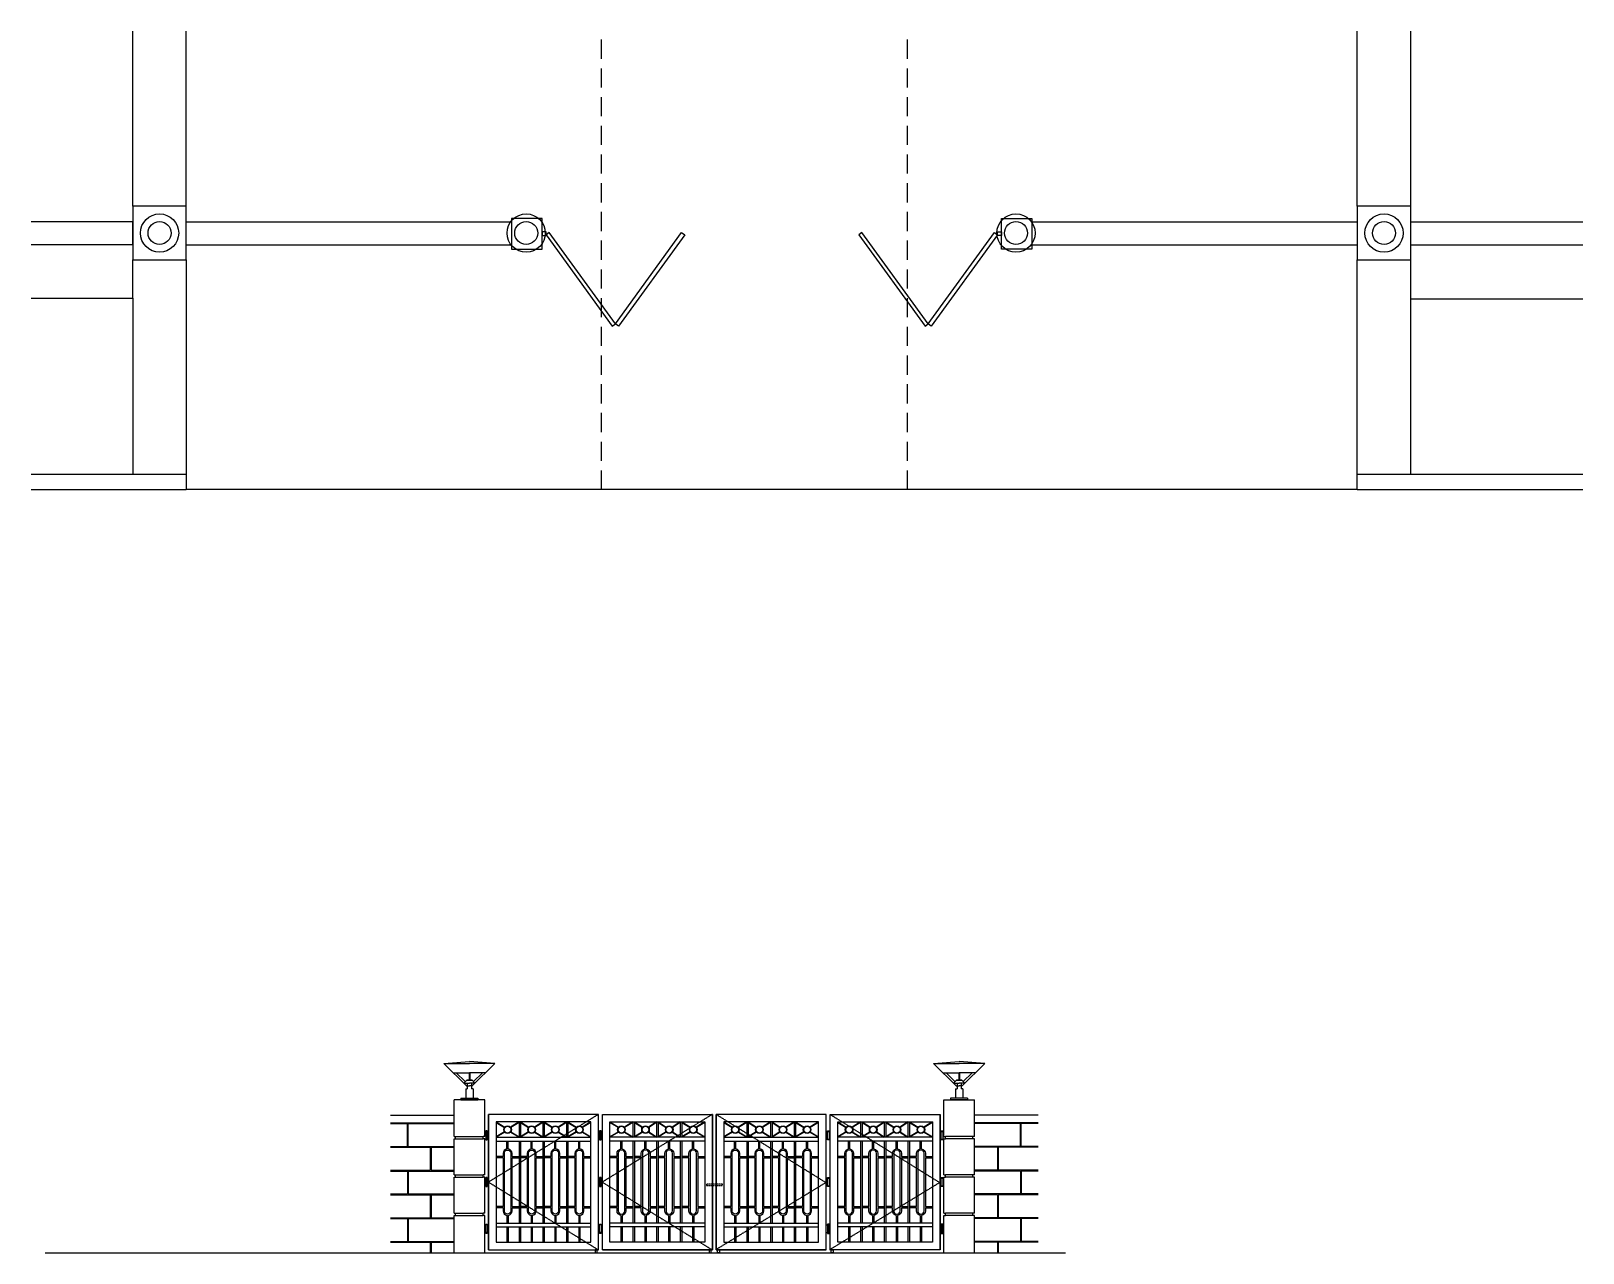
# Model space of a CAD drawing. Extents: x 25135 to 45413, y 7531 to 23487.
import ezdxf

# ---------------------------------------------------------------- set-up
doc = ezdxf.new("R2010")
doc.units = 0
doc.header["$LTSCALE"] = 10
doc.header["$MEASUREMENT"] = 0
doc.linetypes.add('HIDDEN', pattern=[0.375, 0.25, -0.125])
for name, color, linetype in [('0-2', 2, 'CONTINUOUS'), ('0-3', 3, 'CONTINUOUS'), ('0-BCA', 33, 'CONTINUOUS'), ('0-DIM', 8, 'CONTINUOUS'), ('0-HATCH', 1, 'CONTINUOUS'), ('0-PAVE', 8, 'CONTINUOUS'), ('1', 1, 'CONTINUOUS')]:
    doc.layers.add(name, color=color, linetype=linetype)

# ---------------------------------------------------------------- blocks, each defined once
blk = doc.blocks.new('A$C34417B17')
at = {"layer": '0-HATCH', "color": 3}
for p, q in [((0, 476), (335, 476)), ((669, 476), (335, 476)), ((125, 353), (335, 353)), ((163, 353), (281, 237)), ((262, 218), (335, 218)), ((331, 353), (331, 256)), ((545, 353), (335, 353)), ((407, 218), (335, 218)), ((339, 353), (339, 256)), ((506, 353), (389, 237)), ((224, 20), (446, 20)), ((224, 20), (224, 0)), ((287, 143), (307, 143)), ((287, 143), (287, 20)), ((307, 183), (335, 183)), ((362, 183), (335, 183)), ((383, 143), (362, 143)), ((383, 143), (383, 20)), ((446, 20), (446, 0))]:
    blk.add_line(p, q, dxfattribs=at)
at = {"layer": '0-HATCH', "color": 11}
blk.add_line((224, 0), (446, 0), dxfattribs=at)
at = {"layer": '0-HATCH', "color": 3}
for points in [[(0, 476), (335, 500)], [(0, 476), (297, 183), (307, 183)], [(669, 476), (335, 500)], [(669, 476), (372, 183), (362, 183)], [(262, 218), (300, 256), (335, 256)], [(335, 256), (300, 256)], [(307, 218), (307, 143)], [(335, 256), (370, 256)], [(407, 218), (370, 256), (335, 256)], [(362, 218), (362, 143)]]:
    blk.add_lwpolyline(points, dxfattribs=at)
blk = doc.blocks.new('A$C06D93D4F')
at = {"layer": '0-HATCH'}
blk.add_blockref('A$C34417B17', (0, 0), dxfattribs=at)
blk = doc.blocks.new('A$C2FC62A98')
at = {"layer": '0-BCA'}
blk.add_line((6400, 350), (6400, 50), dxfattribs=at)
at = {"layer": '0-BCA', "color": 3}
for points in [[(450, 215), (1316, 1409), (1356, 1379), (490, 185)], [(2263, 215), (1397, 1409), (1356, 1379), (2222, 185)], [(4537, 215), (5403, 1409), (5444, 1379), (4578, 185)], [(6350, 215), (5484, 1409), (5444, 1379), (6310, 185)], [(400, 225), (450, 225), (450, 175), (400, 175)], [(6400, 225), (6350, 225), (6350, 175), (6400, 175)]]:
    blk.add_lwpolyline(points, close=True, dxfattribs=at)
at = {"layer": '0-BCA'}
for points in [[(0, 0), (0, 400), (400, 400), (400, 0)], [(6800, 0), (6800, 400), (6400, 400), (6400, 0)]]:
    blk.add_lwpolyline(points, close=True, dxfattribs=at)

msp = doc.modelspace()

# ---------------------------------------------------------------- linework, layer by layer
at = {"layer": '0-2'}
for p, q in [((31213, 9041), (32450, 9041)), ((31213, 9041), (32450, 9041)), ((31213, 8991), (32450, 8991)), ((31213, 8991), (32450, 8991)), ((33938, 9041), (32700, 9041)), ((33938, 9041), (32700, 9041)), ((33938, 8991), (32700, 8991)), ((33938, 8991), (32700, 8991)), ((34188, 9041), (35425, 9041)), ((34188, 9041), (35425, 9041)), ((34188, 8991), (35425, 8991)), ((34188, 8991), (35425, 8991)), ((36913, 9041), (35675, 9041)), ((36913, 9041), (35675, 9041)), ((36913, 8991), (35675, 8991)), ((36913, 8991), (35675, 8991)), ((31213, 7921), (32450, 7921)), ((31213, 7921), (32450, 7921)), ((33938, 7921), (32700, 7921)), ((33938, 7921), (32700, 7921)), ((34188, 7921), (35425, 7921)), ((34188, 7921), (35425, 7921)), ((36913, 7921), (35675, 7921)), ((36913, 7921), (35675, 7921)), ((31213, 7871), (32450, 7871)), ((31213, 7871), (32450, 7871)), ((33938, 7871), (32700, 7871)), ((33938, 7871), (32700, 7871)), ((34188, 7871), (35425, 7871)), ((34188, 7871), (35425, 7871)), ((36913, 7871), (35675, 7871)), ((36913, 7871), (35675, 7871))]:
    msp.add_line(p, q, dxfattribs=at)
at = {"layer": '0-3'}
for p, q in [((31063, 9531), (30663, 9531)), ((30663, 9051), (30663, 9531)), ((31063, 9051), (31063, 9531)), ((37063, 9531), (37463, 9531)), ((37063, 9051), (37063, 9531)), ((37463, 9051), (37463, 9531)), ((29832, 9331), (30663, 9331)), ((31113, 7571), (31113, 9341)), ((31113, 9341), (31113, 7571)), ((32550, 9341), (31113, 9341)), ((32600, 9341), (34038, 9341)), ((34038, 9341), (34038, 7571)), ((34038, 7571), (34038, 9341)), ((34088, 7571), (34088, 9341)), ((34088, 9341), (34088, 7571)), ((35525, 9341), (34088, 9341)), ((35575, 9341), (37013, 9341)), ((37013, 9341), (37013, 7571)), ((37013, 7571), (37013, 9341)), ((38293, 9331), (37463, 9331)), ((29832, 9231), (30663, 9231)), ((38293, 9231), (37463, 9231)), ((30663, 9051), (30683, 9051)), ((30663, 8551), (30663, 9021)), ((30663, 9021), (30683, 9021)), ((30683, 9051), (31043, 9051)), ((30683, 9021), (30683, 9051)), ((30683, 9021), (31043, 9021)), ((31043, 9021), (31043, 9051)), ((31063, 9051), (31043, 9051)), ((31063, 9021), (31043, 9021)), ((31063, 8551), (31063, 9021)), ((31063, 8551), (31063, 9021)), ((37063, 9051), (37083, 9051)), ((37063, 8551), (37063, 9021)), ((37063, 8551), (37063, 9021)), ((37063, 9021), (37083, 9021)), ((37443, 9051), (37083, 9051)), ((37083, 9021), (37083, 9051)), ((37443, 9021), (37083, 9021)), ((37463, 9051), (37443, 9051)), ((37443, 9021), (37443, 9051)), ((37463, 9021), (37443, 9021)), ((37463, 8551), (37463, 9021)), ((30663, 8551), (30683, 8551)), ((30663, 8051), (30663, 8521)), ((30663, 8051), (30663, 8521)), ((30663, 8521), (30683, 8521)), ((30680, 8551), (30681, 8551)), ((30683, 8551), (31043, 8551)), ((30683, 8521), (30683, 8551)), ((30683, 8521), (31043, 8521)), ((31043, 8521), (31043, 8551)), ((31063, 8551), (31043, 8551)), ((31063, 8521), (31043, 8521)), ((31063, 8051), (31063, 8521)), ((31063, 8051), (31063, 8521)), ((31063, 8051), (31063, 8521)), ((31063, 8051), (31063, 8521)), ((37063, 8551), (37083, 8551)), ((37063, 8051), (37063, 8521)), ((37063, 8051), (37063, 8521)), ((37063, 8051), (37063, 8521)), ((37063, 8051), (37063, 8521)), ((37063, 8521), (37083, 8521)), ((37443, 8551), (37083, 8551)), ((37083, 8521), (37083, 8551)), ((37443, 8521), (37083, 8521)), ((37463, 8551), (37443, 8551)), ((37443, 8521), (37443, 8551)), ((37463, 8521), (37443, 8521)), ((37445, 8551), (37445, 8551)), ((37463, 8051), (37463, 8521)), ((37463, 8051), (37463, 8521)), ((30663, 8051), (30683, 8051)), ((30663, 7531), (30663, 8021)), ((30663, 8021), (30683, 8021)), ((30663, 8021), (30683, 8021)), ((30663, 7772), (30663, 8021)), ((30680, 8051), (30681, 8051)), ((30683, 8051), (31043, 8051)), ((30683, 8021), (30683, 8051)), ((30683, 8021), (31043, 8021)), ((31063, 8051), (31043, 8051)), ((31043, 8021), (31043, 8051)), ((31063, 8021), (31043, 8021)), ((31063, 7531), (31063, 8021)), ((31063, 7531), (31063, 8021)), ((31063, 7772), (31063, 8021)), ((31063, 7772), (31063, 8021)), ((37063, 8051), (37083, 8051)), ((37063, 7531), (37063, 8021)), ((37063, 7531), (37063, 8021)), ((37063, 8021), (37083, 8021)), ((37063, 7772), (37063, 8021)), ((37063, 7772), (37063, 8021)), ((37443, 8051), (37083, 8051)), ((37083, 8021), (37083, 8051)), ((37443, 8021), (37083, 8021)), ((37443, 8021), (37443, 8051)), ((37463, 8051), (37443, 8051)), ((37463, 8021), (37443, 8021)), ((37463, 8021), (37443, 8021)), ((37445, 8051), (37445, 8051)), ((37463, 7531), (37463, 8021)), ((37463, 7772), (37463, 8021)), ((31113, 7571), (32550, 7571)), ((31113, 7571), (32550, 7571)), ((32600, 7571), (34038, 7571)), ((32600, 7571), (34038, 7571)), ((34038, 7571), (32600, 7571)), ((34038, 7571), (32600, 7571)), ((35525, 7571), (34088, 7571)), ((35525, 7571), (34088, 7571)), ((34088, 7571), (35525, 7571)), ((34088, 7571), (35525, 7571)), ((37013, 7571), (35575, 7571)), ((37013, 7571), (35575, 7571))]:
    msp.add_line(p, q, dxfattribs=at)
at = {"layer": '0-3', "color": 3}
for p, q in [((32550, 7571), (32550, 9341)), ((32600, 7571), (32600, 9341)), ((32600, 7571), (32600, 9341)), ((35525, 7571), (35525, 9341)), ((35525, 7571), (35525, 9341)), ((35575, 7571), (35575, 9341)), ((32450, 9241), (31213, 9241)), ((31213, 9241), (31213, 7671)), ((32450, 7671), (32450, 9241)), ((32700, 9241), (33938, 9241)), ((32700, 7671), (32700, 9241)), ((33938, 9241), (33938, 7671)), ((34188, 9241), (34188, 7671)), ((35425, 9241), (34188, 9241)), ((35425, 7671), (35425, 9241)), ((35675, 9241), (36913, 9241)), ((35675, 7671), (35675, 9241)), ((36913, 9241), (36913, 7671)), ((31213, 7671), (32450, 7671)), ((33938, 7671), (32700, 7671)), ((34188, 7671), (35425, 7671)), ((36913, 7671), (35675, 7671))]:
    msp.add_line(p, q, dxfattribs=at)
at = {"layer": '0-BCA', "color": 1, "linetype": 'HIDDEN', "ltscale": 100}
for p, q in [((32587, 17500), (32587, 23487)), ((36587, 17500), (36587, 23487))]:
    msp.add_line(p, q, dxfattribs=at)
at = {"layer": '0-BCA', "linetype": 'CONTINUOUS'}
for p, q in [((25135, 21000), (26464, 21000)), ((26464, 20700), (26464, 21000)), ((26464, 20999), (26464, 20699)), ((31414, 20991), (27164, 20991)), ((42464, 20991), (38214, 20991)), ((45413, 20991), (43164, 20991)), ((25135, 20700), (26464, 20700)), ((31414, 20691), (27164, 20691)), ((42464, 20691), (38214, 20691)), ((45413, 20691), (43164, 20691)), ((27164, 20499), (27164, 17500)), ((42464, 17500), (42464, 20499)), ((25135, 20000), (26464, 20000)), ((25135, 17500), (27164, 17500))]:
    msp.add_line(p, q, dxfattribs=at)
at = {"layer": '0-BCA'}
for p, q in [((31814, 20691), (31814, 20991)), ((26464, 20000), (26464, 20499)), ((43164, 19991), (43164, 20499))]:
    msp.add_line(p, q, dxfattribs=at)
at = {"layer": '0-BCA', "color": 8, "linetype": 'CONTINUOUS'}
msp.add_line((25135, 17700), (27164, 17700), dxfattribs=at)
at = {"layer": '0-BCA', "linetype": 'CONTINUOUS'}
for points in [[(27164, 21199), (26464, 21199), (26464, 20499), (27164, 20499)], [(43164, 21199), (42464, 21199), (42464, 20499), (43164, 20499)]]:
    msp.add_lwpolyline(points, close=True, dxfattribs=at)
at = {"layer": '0-BCA'}
for points in [[(31414, 21041), (31414, 20641), (31814, 20641), (31814, 21041)], [(38214, 21041), (38214, 20641), (37814, 20641), (37814, 21041)]]:
    msp.add_lwpolyline(points, close=True, dxfattribs=at)
at = {"layer": '0-BCA', "linetype": 'CONTINUOUS'}
for points in [[(43164, 19991), (45413, 19992)], [(42464, 17500), (45413, 17500)]]:
    msp.add_lwpolyline(points, dxfattribs=at)
at = {"layer": '0-BCA', "color": 1, "linetype": 'CONTINUOUS'}
for centre, radius in [((26814, 20849), 250), ((31605, 20849), 250), ((38005, 20849), 250), ((42814, 20849), 250), ((26814, 20849), 150), ((31605, 20849), 150), ((38005, 20849), 150), ((42814, 20849), 150)]:
    msp.add_circle(centre, radius, dxfattribs=at)
at = {"layer": '0-DIM', "color": 4}
for points in [[(32508, 7531), (32534, 7531), (32534, 7571), (32508, 7571)], [(33996, 7531), (34022, 7531), (34022, 7571), (33996, 7571)], [(34130, 7531), (34104, 7531), (34104, 7571), (34130, 7571)], [(35617, 7531), (35591, 7531), (35591, 7571), (35617, 7571)]]:
    msp.add_lwpolyline(points, close=True, dxfattribs=at)
at = {"layer": '0-HATCH'}
for p, q in [((31512, 9241), (31512, 9041)), ((31512, 9241), (31512, 9041)), ((31822, 9241), (31822, 9041)), ((31822, 9241), (31822, 9041)), ((32131, 9241), (32131, 9041)), ((32131, 9241), (32131, 9041)), ((33020, 9241), (33020, 9041)), ((33020, 9241), (33020, 9041)), ((33329, 9241), (33329, 9041)), ((33329, 9241), (33329, 9041)), ((33638, 9241), (33638, 9041)), ((33638, 9241), (33638, 9041)), ((34487, 9241), (34487, 9041)), ((34487, 9241), (34487, 9041)), ((34797, 9241), (34797, 9041)), ((34797, 9241), (34797, 9041)), ((35106, 9241), (35106, 9041)), ((35106, 9241), (35106, 9041)), ((35995, 9241), (35995, 9041)), ((35995, 9241), (35995, 9041)), ((36304, 9241), (36304, 9041)), ((36304, 9241), (36304, 9041)), ((36613, 9241), (36613, 9041)), ((36613, 9241), (36613, 9041)), ((31512, 8991), (31512, 7921)), ((31512, 8991), (31512, 7921)), ((31822, 8991), (31822, 7921)), ((31822, 8991), (31822, 7921)), ((32131, 8991), (32131, 7921)), ((32131, 8991), (32131, 7921)), ((33020, 8991), (33020, 7921)), ((33020, 8991), (33020, 7921)), ((33329, 8991), (33329, 7921)), ((33329, 8991), (33329, 7921)), ((33638, 8991), (33638, 7921)), ((33638, 8991), (33638, 7921)), ((34487, 8991), (34487, 7921)), ((34487, 8991), (34487, 7921)), ((34797, 8991), (34797, 7921)), ((34797, 8991), (34797, 7921)), ((35106, 8991), (35106, 7921)), ((35106, 8991), (35106, 7921)), ((35995, 8991), (35995, 7921)), ((35995, 8991), (35995, 7921)), ((36304, 8991), (36304, 7921)), ((36304, 8991), (36304, 7921)), ((36613, 8991), (36613, 7921)), ((36613, 8991), (36613, 7921)), ((31512, 7871), (31512, 7671)), ((31512, 7871), (31512, 7671)), ((31822, 7871), (31822, 7671)), ((31822, 7871), (31822, 7671)), ((32131, 7871), (32131, 7671)), ((32131, 7871), (32131, 7671)), ((33020, 7871), (33020, 7671)), ((33020, 7871), (33020, 7671)), ((33329, 7871), (33329, 7671)), ((33329, 7871), (33329, 7671)), ((33638, 7871), (33638, 7671)), ((33638, 7871), (33638, 7671)), ((34487, 7871), (34487, 7671)), ((34487, 7871), (34487, 7671)), ((34797, 7871), (34797, 7671)), ((34797, 7871), (34797, 7671)), ((35106, 7871), (35106, 7671)), ((35106, 7871), (35106, 7671)), ((35995, 7871), (35995, 7671)), ((35995, 7871), (35995, 7671)), ((36304, 7871), (36304, 7671)), ((36304, 7871), (36304, 7671)), ((36613, 7871), (36613, 7671)), ((36613, 7871), (36613, 7671))]:
    msp.add_line(p, q, dxfattribs=at)
at = {"layer": '0-HATCH', "color": 2}
for p, q in [((30352, 8911), (30352, 8611)), ((30362, 8911), (30362, 8611)), ((37763, 8911), (37763, 8611)), ((37773, 8911), (37773, 8611)), ((30052, 8601), (30052, 8301)), ((30062, 8601), (30062, 8301)), ((38064, 8601), (38064, 8301)), ((38074, 8601), (38074, 8301)), ((30352, 8291), (30352, 7991)), ((30362, 8291), (30362, 7991)), ((37763, 8291), (37763, 7991)), ((37773, 8291), (37773, 7991)), ((30052, 7981), (30052, 7681)), ((30062, 7981), (30062, 7681)), ((38064, 7981), (38064, 7681)), ((38074, 7981), (38074, 7681)), ((30352, 7671), (30352, 7531)), ((30362, 7671), (30362, 7531)), ((37763, 7671), (37763, 7531)), ((37773, 7671), (37773, 7531))]:
    msp.add_line(p, q, dxfattribs=at)
at = {"layer": '0-HATCH', "color": 5}
msp.add_line((25320, 7531), (38650, 7531), dxfattribs=at)
at = {"layer": '0-HATCH', "color": 11, "linetype": 'HIDDEN'}
for points in [[(32550, 9341), (31113, 8456), (32550, 7571)], [(34038, 9341), (32600, 8456), (34038, 7571)], [(34088, 9341), (35522, 8450), (34081, 7571)], [(35575, 9341), (37009, 8450), (35569, 7571)]]:
    msp.add_lwpolyline(points, dxfattribs=at)
at = {"layer": '0-HATCH', "linetype": 'HIDDEN'}
msp.add_lwpolyline([(34172, 8411), (34172, 8431), (33959, 8431), (33959, 8411), (34172, 8411)], dxfattribs=at)
at = {"layer": '0-PAVE'}
for p, q in [((26464, 21199), (26464, 23487)), ((27164, 21199), (27164, 23487)), ((42464, 21199), (42464, 23487)), ((43164, 21199), (43164, 23487)), ((26464, 20000), (26464, 17700)), ((43164, 17700), (43164, 19991)), ((42464, 17500), (27164, 17500))]:
    msp.add_line(p, q, dxfattribs=at)
msp.add_lwpolyline([(42464, 17700), (45413, 17700)], dxfattribs=at)
at = {"layer": '1', "color": 2}
for p, q in [((29832, 9221), (30052, 9221)), ((30052, 8921), (30052, 9221)), ((30062, 8921), (30062, 9221)), ((30062, 9221), (30663, 9221)), ((38064, 9221), (37463, 9221)), ((38064, 8921), (38064, 9221)), ((38074, 8921), (38074, 9221)), ((38293, 9221), (38074, 9221)), ((29832, 8921), (30052, 8921)), ((29832, 8911), (30352, 8911)), ((30062, 8921), (30663, 8921)), ((30362, 8911), (30663, 8911)), ((38064, 8921), (37463, 8921)), ((37763, 8911), (37463, 8911)), ((38293, 8911), (37773, 8911)), ((38293, 8921), (38074, 8921)), ((29832, 8611), (30352, 8611)), ((29832, 8601), (30052, 8601)), ((30062, 8601), (30663, 8601)), ((30362, 8611), (30663, 8611)), ((37763, 8611), (37463, 8611)), ((38064, 8601), (37463, 8601)), ((38293, 8611), (37773, 8611)), ((38293, 8601), (38074, 8601)), ((29832, 8301), (30052, 8301)), ((29832, 8291), (30352, 8291)), ((30062, 8301), (30663, 8301)), ((30362, 8291), (30663, 8291)), ((38064, 8301), (37463, 8301)), ((37763, 8291), (37463, 8291)), ((38293, 8291), (37773, 8291)), ((38293, 8301), (38074, 8301)), ((29832, 7991), (30352, 7991)), ((29832, 7981), (30052, 7981)), ((30062, 7981), (30663, 7981)), ((30362, 7991), (30663, 7991)), ((37763, 7991), (37463, 7991)), ((38064, 7981), (37463, 7981)), ((38293, 7991), (37773, 7991)), ((38293, 7981), (38074, 7981)), ((29832, 7681), (30052, 7681)), ((29832, 7671), (30352, 7671)), ((30062, 7681), (30663, 7681)), ((30362, 7671), (30663, 7671)), ((38064, 7681), (37463, 7681)), ((37763, 7671), (37463, 7671)), ((38293, 7671), (37773, 7671)), ((38293, 7681), (38074, 7681))]:
    msp.add_line(p, q, dxfattribs=at)
at = {"layer": '1', "color": 8}
for p, q in [((31213, 9241), (31325, 9174)), ((31213, 9241), (31325, 9174)), ((31213, 9234), (31321, 9169)), ((31213, 9234), (31321, 9169)), ((31512, 9241), (31400, 9174)), ((31512, 9241), (31400, 9174)), ((31512, 9234), (31404, 9169)), ((31512, 9234), (31404, 9169)), ((31532, 9241), (31639, 9174)), ((31532, 9241), (31639, 9174)), ((31532, 9234), (31636, 9169)), ((31532, 9234), (31636, 9169)), ((31822, 9241), (31715, 9174)), ((31822, 9241), (31715, 9174)), ((31822, 9234), (31718, 9169)), ((31822, 9234), (31718, 9169)), ((31842, 9241), (31948, 9174)), ((31842, 9241), (31948, 9174)), ((31842, 9234), (31945, 9169)), ((31842, 9234), (31945, 9169)), ((32131, 9241), (32024, 9174)), ((32131, 9241), (32024, 9174)), ((32131, 9234), (32027, 9169)), ((32131, 9234), (32027, 9169)), ((32151, 9241), (32263, 9174)), ((32151, 9241), (32263, 9174)), ((32151, 9234), (32259, 9169)), ((32151, 9234), (32259, 9169)), ((32450, 9241), (32338, 9174)), ((32450, 9241), (32338, 9174)), ((32450, 9234), (32342, 9169)), ((32450, 9234), (32342, 9169)), ((32700, 9241), (32812, 9174)), ((32700, 9241), (32812, 9174)), ((32700, 9234), (32809, 9169)), ((32700, 9234), (32809, 9169)), ((33000, 9241), (32888, 9174)), ((33000, 9241), (32888, 9174)), ((33000, 9234), (32891, 9169)), ((33000, 9234), (32891, 9169)), ((33020, 9241), (33127, 9174)), ((33020, 9241), (33127, 9174)), ((33020, 9234), (33123, 9169)), ((33020, 9234), (33123, 9169)), ((33309, 9241), (33202, 9174)), ((33309, 9241), (33202, 9174)), ((33309, 9234), (33206, 9169)), ((33309, 9234), (33206, 9169)), ((33329, 9241), (33436, 9174)), ((33329, 9241), (33436, 9174)), ((33329, 9234), (33432, 9169)), ((33329, 9234), (33432, 9169)), ((33618, 9241), (33512, 9174)), ((33618, 9241), (33512, 9174)), ((33618, 9234), (33515, 9169)), ((33618, 9234), (33515, 9169)), ((33638, 9241), (33750, 9174)), ((33638, 9241), (33750, 9174)), ((33638, 9234), (33747, 9169)), ((33638, 9234), (33747, 9169)), ((33938, 9241), (33826, 9174)), ((33938, 9241), (33826, 9174)), ((33938, 9234), (33829, 9169)), ((33938, 9234), (33829, 9169)), ((34188, 9241), (34300, 9174)), ((34188, 9241), (34300, 9174)), ((34188, 9234), (34296, 9169)), ((34188, 9234), (34296, 9169)), ((34487, 9241), (34375, 9174)), ((34487, 9241), (34375, 9174)), ((34487, 9234), (34379, 9169)), ((34487, 9234), (34379, 9169)), ((34507, 9241), (34614, 9174)), ((34507, 9241), (34614, 9174)), ((34507, 9234), (34611, 9169)), ((34507, 9234), (34611, 9169)), ((34797, 9241), (34690, 9174)), ((34797, 9241), (34690, 9174)), ((34797, 9234), (34693, 9169)), ((34797, 9234), (34693, 9169)), ((34817, 9241), (34923, 9174)), ((34817, 9241), (34923, 9174)), ((34817, 9234), (34920, 9169)), ((34817, 9234), (34920, 9169)), ((35106, 9241), (34999, 9174)), ((35106, 9241), (34999, 9174)), ((35106, 9234), (35002, 9169)), ((35106, 9234), (35002, 9169)), ((35126, 9241), (35238, 9174)), ((35126, 9241), (35238, 9174)), ((35126, 9234), (35234, 9169)), ((35126, 9234), (35234, 9169)), ((35425, 9241), (35313, 9174)), ((35425, 9241), (35313, 9174)), ((35425, 9234), (35317, 9169)), ((35425, 9234), (35317, 9169)), ((35675, 9241), (35787, 9174)), ((35675, 9241), (35787, 9174)), ((35675, 9234), (35784, 9169)), ((35675, 9234), (35784, 9169)), ((35975, 9241), (35863, 9174)), ((35975, 9241), (35863, 9174)), ((35975, 9234), (35866, 9169)), ((35975, 9234), (35866, 9169)), ((35995, 9241), (36102, 9174)), ((35995, 9241), (36102, 9174)), ((35995, 9234), (36098, 9169)), ((35995, 9234), (36098, 9169)), ((36284, 9241), (36177, 9174)), ((36284, 9241), (36177, 9174)), ((36284, 9234), (36181, 9169)), ((36284, 9234), (36181, 9169)), ((36304, 9241), (36411, 9174)), ((36304, 9241), (36411, 9174)), ((36304, 9234), (36407, 9169)), ((36304, 9234), (36407, 9169)), ((36593, 9241), (36487, 9174)), ((36593, 9241), (36487, 9174)), ((36593, 9234), (36490, 9169)), ((36593, 9234), (36490, 9169)), ((36613, 9241), (36725, 9174)), ((36613, 9241), (36725, 9174)), ((36613, 9234), (36722, 9169)), ((36613, 9234), (36722, 9169)), ((36913, 9241), (36801, 9174)), ((36913, 9241), (36801, 9174)), ((36913, 9234), (36804, 9169)), ((36913, 9234), (36804, 9169)), ((31321, 9113), (31213, 9048)), ((31321, 9113), (31213, 9048)), ((31325, 9108), (31213, 9041)), ((31325, 9108), (31213, 9041)), ((31354, 8890), (31354, 8991)), ((31354, 8890), (31354, 8991)), ((31370, 8890), (31370, 8991)), ((31370, 8890), (31370, 8991)), ((31400, 9108), (31512, 9041)), ((31400, 9108), (31512, 9041)), ((31404, 9113), (31512, 9048)), ((31404, 9113), (31512, 9048)), ((31636, 9113), (31532, 9048)), ((31636, 9113), (31532, 9048)), ((31639, 9108), (31532, 9041)), ((31639, 9108), (31532, 9041)), ((31669, 8890), (31669, 8991)), ((31669, 8890), (31669, 8991)), ((31685, 8890), (31685, 8991)), ((31685, 8890), (31685, 8991)), ((31715, 9108), (31822, 9041)), ((31715, 9108), (31822, 9041)), ((31718, 9113), (31822, 9048)), ((31718, 9113), (31822, 9048)), ((31945, 9113), (31842, 9048)), ((31945, 9113), (31842, 9048)), ((31948, 9108), (31842, 9041)), ((31948, 9108), (31842, 9041)), ((31978, 8890), (31978, 8991)), ((31978, 8890), (31978, 8991)), ((31994, 8890), (31994, 8991)), ((31994, 8890), (31994, 8991)), ((32024, 9108), (32131, 9041)), ((32024, 9108), (32131, 9041)), ((32027, 9113), (32131, 9048)), ((32027, 9113), (32131, 9048)), ((32259, 9113), (32151, 9048)), ((32259, 9113), (32151, 9048)), ((32263, 9108), (32151, 9041)), ((32263, 9108), (32151, 9041)), ((32292, 8890), (32292, 8991)), ((32292, 8890), (32292, 8991)), ((32308, 8890), (32308, 8991)), ((32308, 8890), (32308, 8991)), ((32338, 9108), (32450, 9041)), ((32338, 9108), (32450, 9041)), ((32342, 9113), (32450, 9048)), ((32342, 9113), (32450, 9048)), ((32809, 9113), (32700, 9048)), ((32809, 9113), (32700, 9048)), ((32812, 9108), (32700, 9041)), ((32812, 9108), (32700, 9041)), ((32842, 8890), (32842, 8991)), ((32842, 8890), (32842, 8991)), ((32858, 8890), (32858, 8991)), ((32858, 8890), (32858, 8991)), ((32888, 9108), (33000, 9041)), ((32888, 9108), (33000, 9041)), ((32891, 9113), (33000, 9048)), ((32891, 9113), (33000, 9048)), ((33123, 9113), (33020, 9048)), ((33123, 9113), (33020, 9048)), ((33127, 9108), (33020, 9041)), ((33127, 9108), (33020, 9041)), ((33157, 8890), (33157, 8991)), ((33157, 8890), (33157, 8991)), ((33173, 8890), (33173, 8991)), ((33173, 8890), (33173, 8991)), ((33202, 9108), (33309, 9041)), ((33202, 9108), (33309, 9041)), ((33206, 9113), (33309, 9048)), ((33206, 9113), (33309, 9048)), ((33432, 9113), (33329, 9048)), ((33432, 9113), (33329, 9048)), ((33436, 9108), (33329, 9041)), ((33436, 9108), (33329, 9041)), ((33466, 8890), (33466, 8991)), ((33466, 8890), (33466, 8991)), ((33482, 8890), (33482, 8991)), ((33482, 8890), (33482, 8991)), ((33512, 9108), (33618, 9041)), ((33512, 9108), (33618, 9041)), ((33515, 9113), (33618, 9048)), ((33515, 9113), (33618, 9048)), ((33747, 9113), (33638, 9048)), ((33747, 9113), (33638, 9048)), ((33750, 9108), (33638, 9041)), ((33750, 9108), (33638, 9041)), ((33780, 8890), (33780, 8991)), ((33780, 8890), (33780, 8991)), ((33796, 8890), (33796, 8991)), ((33796, 8890), (33796, 8991)), ((33826, 9108), (33938, 9041)), ((33826, 9108), (33938, 9041)), ((33829, 9113), (33938, 9048)), ((33829, 9113), (33938, 9048)), ((34296, 9113), (34188, 9048)), ((34296, 9113), (34188, 9048)), ((34300, 9108), (34188, 9041)), ((34300, 9108), (34188, 9041)), ((34329, 8890), (34329, 8991)), ((34329, 8890), (34329, 8991)), ((34345, 8890), (34345, 8991)), ((34345, 8890), (34345, 8991)), ((34375, 9108), (34487, 9041)), ((34375, 9108), (34487, 9041)), ((34379, 9113), (34487, 9048)), ((34379, 9113), (34487, 9048)), ((34611, 9113), (34507, 9048)), ((34611, 9113), (34507, 9048)), ((34614, 9108), (34507, 9041)), ((34614, 9108), (34507, 9041)), ((34644, 8890), (34644, 8991)), ((34644, 8890), (34644, 8991)), ((34660, 8890), (34660, 8991)), ((34660, 8890), (34660, 8991)), ((34690, 9108), (34797, 9041)), ((34690, 9108), (34797, 9041)), ((34693, 9113), (34797, 9048)), ((34693, 9113), (34797, 9048)), ((34920, 9113), (34817, 9048)), ((34920, 9113), (34817, 9048)), ((34923, 9108), (34817, 9041)), ((34923, 9108), (34817, 9041)), ((34953, 8890), (34953, 8991)), ((34953, 8890), (34953, 8991)), ((34969, 8890), (34969, 8991)), ((34969, 8890), (34969, 8991)), ((34999, 9108), (35106, 9041)), ((34999, 9108), (35106, 9041)), ((35002, 9113), (35106, 9048)), ((35002, 9113), (35106, 9048)), ((35234, 9113), (35126, 9048)), ((35234, 9113), (35126, 9048)), ((35238, 9108), (35126, 9041)), ((35238, 9108), (35126, 9041)), ((35267, 8890), (35267, 8991)), ((35267, 8890), (35267, 8991)), ((35283, 8890), (35283, 8991)), ((35283, 8890), (35283, 8991)), ((35313, 9108), (35425, 9041)), ((35313, 9108), (35425, 9041)), ((35317, 9113), (35425, 9048)), ((35317, 9113), (35425, 9048)), ((35784, 9113), (35675, 9048)), ((35784, 9113), (35675, 9048)), ((35787, 9108), (35675, 9041)), ((35787, 9108), (35675, 9041)), ((35817, 8890), (35817, 8991)), ((35817, 8890), (35817, 8991)), ((35833, 8890), (35833, 8991)), ((35833, 8890), (35833, 8991)), ((35863, 9108), (35975, 9041)), ((35863, 9108), (35975, 9041)), ((35866, 9113), (35975, 9048)), ((35866, 9113), (35975, 9048)), ((36098, 9113), (35995, 9048)), ((36098, 9113), (35995, 9048)), ((36102, 9108), (35995, 9041)), ((36102, 9108), (35995, 9041)), ((36132, 8890), (36132, 8991)), ((36132, 8890), (36132, 8991)), ((36148, 8890), (36148, 8991)), ((36148, 8890), (36148, 8991)), ((36177, 9108), (36284, 9041)), ((36177, 9108), (36284, 9041)), ((36181, 9113), (36284, 9048)), ((36181, 9113), (36284, 9048)), ((36407, 9113), (36304, 9048)), ((36407, 9113), (36304, 9048)), ((36411, 9108), (36304, 9041)), ((36411, 9108), (36304, 9041)), ((36441, 8890), (36441, 8991)), ((36441, 8890), (36441, 8991)), ((36457, 8890), (36457, 8991)), ((36457, 8890), (36457, 8991)), ((36487, 9108), (36593, 9041)), ((36487, 9108), (36593, 9041)), ((36490, 9113), (36593, 9048)), ((36490, 9113), (36593, 9048)), ((36722, 9113), (36613, 9048)), ((36722, 9113), (36613, 9048)), ((36725, 9108), (36613, 9041)), ((36725, 9108), (36613, 9041)), ((36755, 8890), (36755, 8991)), ((36755, 8890), (36755, 8991)), ((36771, 8890), (36771, 8991)), ((36771, 8890), (36771, 8991)), ((36801, 9108), (36913, 9041)), ((36801, 9108), (36913, 9041)), ((36804, 9113), (36913, 9048)), ((36804, 9113), (36913, 9048)), ((31304, 8791), (31213, 8791)), ((31304, 8791), (31213, 8791)), ((31304, 8775), (31213, 8775)), ((31304, 8775), (31213, 8775)), ((31420, 8791), (31512, 8791)), ((31420, 8791), (31512, 8791)), ((31420, 8775), (31512, 8775)), ((31420, 8775), (31512, 8775)), ((31619, 8791), (31532, 8791)), ((31619, 8791), (31532, 8791)), ((31619, 8775), (31532, 8775)), ((31619, 8775), (31532, 8775)), ((31735, 8791), (31822, 8791)), ((31735, 8791), (31822, 8791)), ((31735, 8775), (31822, 8775)), ((31735, 8775), (31822, 8775)), ((31928, 8791), (31842, 8791)), ((31928, 8791), (31842, 8791)), ((31928, 8775), (31842, 8775)), ((31928, 8775), (31842, 8775)), ((32044, 8791), (32131, 8791)), ((32044, 8791), (32131, 8791)), ((32044, 8775), (32131, 8775)), ((32044, 8775), (32131, 8775)), ((32242, 8791), (32151, 8791)), ((32242, 8791), (32151, 8791)), ((32242, 8775), (32151, 8775)), ((32242, 8775), (32151, 8775)), ((32358, 8791), (32450, 8791)), ((32358, 8791), (32450, 8791)), ((32358, 8775), (32450, 8775)), ((32358, 8775), (32450, 8775)), ((32792, 8791), (32700, 8791)), ((32792, 8791), (32700, 8791)), ((32792, 8775), (32700, 8775)), ((32792, 8775), (32700, 8775)), ((32908, 8791), (33000, 8791)), ((32908, 8791), (33000, 8791)), ((32908, 8775), (33000, 8775)), ((32908, 8775), (33000, 8775)), ((33107, 8791), (33020, 8791)), ((33107, 8791), (33020, 8791)), ((33107, 8775), (33020, 8775)), ((33107, 8775), (33020, 8775)), ((33223, 8791), (33309, 8791)), ((33223, 8791), (33309, 8791)), ((33223, 8775), (33309, 8775)), ((33223, 8775), (33309, 8775)), ((33416, 8791), (33329, 8791)), ((33416, 8791), (33329, 8791)), ((33416, 8775), (33329, 8775)), ((33416, 8775), (33329, 8775)), ((33532, 8791), (33618, 8791)), ((33532, 8791), (33618, 8791)), ((33532, 8775), (33618, 8775)), ((33532, 8775), (33618, 8775)), ((33730, 8791), (33638, 8791)), ((33730, 8791), (33638, 8791)), ((33730, 8775), (33638, 8775)), ((33730, 8775), (33638, 8775)), ((33846, 8791), (33938, 8791)), ((33846, 8791), (33938, 8791)), ((33846, 8775), (33938, 8775)), ((33846, 8775), (33938, 8775)), ((34279, 8791), (34188, 8791)), ((34279, 8791), (34188, 8791)), ((34279, 8775), (34188, 8775)), ((34279, 8775), (34188, 8775)), ((34395, 8791), (34487, 8791)), ((34395, 8791), (34487, 8791)), ((34395, 8775), (34487, 8775)), ((34395, 8775), (34487, 8775)), ((34594, 8791), (34507, 8791)), ((34594, 8791), (34507, 8791)), ((34594, 8775), (34507, 8775)), ((34594, 8775), (34507, 8775)), ((34710, 8791), (34797, 8791)), ((34710, 8791), (34797, 8791)), ((34710, 8775), (34797, 8775)), ((34710, 8775), (34797, 8775)), ((34903, 8791), (34817, 8791)), ((34903, 8791), (34817, 8791)), ((34903, 8775), (34817, 8775)), ((34903, 8775), (34817, 8775)), ((35019, 8791), (35106, 8791)), ((35019, 8791), (35106, 8791)), ((35019, 8775), (35106, 8775)), ((35019, 8775), (35106, 8775)), ((35217, 8791), (35126, 8791)), ((35217, 8791), (35126, 8791)), ((35217, 8775), (35126, 8775)), ((35217, 8775), (35126, 8775)), ((35333, 8791), (35425, 8791)), ((35333, 8791), (35425, 8791)), ((35333, 8775), (35425, 8775)), ((35333, 8775), (35425, 8775)), ((35767, 8791), (35675, 8791)), ((35767, 8791), (35675, 8791)), ((35767, 8775), (35675, 8775)), ((35767, 8775), (35675, 8775)), ((35883, 8791), (35975, 8791)), ((35883, 8791), (35975, 8791)), ((35883, 8775), (35975, 8775)), ((35883, 8775), (35975, 8775)), ((36082, 8791), (35995, 8791)), ((36082, 8791), (35995, 8791)), ((36082, 8775), (35995, 8775)), ((36082, 8775), (35995, 8775)), ((36198, 8791), (36284, 8791)), ((36198, 8791), (36284, 8791)), ((36198, 8775), (36284, 8775)), ((36198, 8775), (36284, 8775)), ((36391, 8791), (36304, 8791)), ((36391, 8791), (36304, 8791)), ((36391, 8775), (36304, 8775)), ((36391, 8775), (36304, 8775)), ((36507, 8791), (36593, 8791)), ((36507, 8791), (36593, 8791)), ((36507, 8775), (36593, 8775)), ((36507, 8775), (36593, 8775)), ((36705, 8791), (36613, 8791)), ((36705, 8791), (36613, 8791)), ((36705, 8775), (36613, 8775)), ((36705, 8775), (36613, 8775)), ((36821, 8791), (36913, 8791)), ((36821, 8791), (36913, 8791)), ((36821, 8775), (36913, 8775)), ((36821, 8775), (36913, 8775)), ((31304, 8137), (31213, 8137)), ((31304, 8137), (31213, 8137)), ((31304, 8121), (31213, 8121)), ((31304, 8121), (31213, 8121)), ((31420, 8137), (31512, 8137)), ((31420, 8137), (31512, 8137)), ((31420, 8121), (31512, 8121)), ((31420, 8121), (31512, 8121)), ((31619, 8137), (31532, 8137)), ((31619, 8137), (31532, 8137)), ((31619, 8121), (31532, 8121)), ((31619, 8121), (31532, 8121)), ((31735, 8137), (31822, 8137)), ((31735, 8137), (31822, 8137)), ((31735, 8121), (31822, 8121)), ((31735, 8121), (31822, 8121)), ((31928, 8137), (31842, 8137)), ((31928, 8137), (31842, 8137)), ((31928, 8121), (31842, 8121)), ((31928, 8121), (31842, 8121)), ((32044, 8137), (32131, 8137)), ((32044, 8137), (32131, 8137)), ((32044, 8121), (32131, 8121)), ((32044, 8121), (32131, 8121)), ((32242, 8137), (32151, 8137)), ((32242, 8137), (32151, 8137)), ((32242, 8121), (32151, 8121)), ((32242, 8121), (32151, 8121)), ((32358, 8137), (32450, 8137)), ((32358, 8137), (32450, 8137)), ((32358, 8121), (32450, 8121)), ((32358, 8121), (32450, 8121)), ((32792, 8137), (32700, 8137)), ((32792, 8137), (32700, 8137)), ((32792, 8121), (32700, 8121)), ((32792, 8121), (32700, 8121)), ((32908, 8137), (33000, 8137)), ((32908, 8137), (33000, 8137)), ((32908, 8121), (33000, 8121)), ((32908, 8121), (33000, 8121)), ((33107, 8137), (33020, 8137)), ((33107, 8137), (33020, 8137)), ((33107, 8121), (33020, 8121)), ((33107, 8121), (33020, 8121)), ((33223, 8137), (33309, 8137)), ((33223, 8137), (33309, 8137)), ((33223, 8121), (33309, 8121)), ((33223, 8121), (33309, 8121)), ((33416, 8137), (33329, 8137)), ((33416, 8137), (33329, 8137)), ((33416, 8121), (33329, 8121)), ((33416, 8121), (33329, 8121)), ((33532, 8137), (33618, 8137)), ((33532, 8137), (33618, 8137)), ((33532, 8121), (33618, 8121)), ((33532, 8121), (33618, 8121)), ((33730, 8137), (33638, 8137)), ((33730, 8137), (33638, 8137)), ((33730, 8121), (33638, 8121)), ((33730, 8121), (33638, 8121)), ((33846, 8137), (33938, 8137)), ((33846, 8137), (33938, 8137)), ((33846, 8121), (33938, 8121)), ((33846, 8121), (33938, 8121)), ((34279, 8137), (34188, 8137)), ((34279, 8137), (34188, 8137)), ((34279, 8121), (34188, 8121)), ((34279, 8121), (34188, 8121)), ((34395, 8137), (34487, 8137)), ((34395, 8137), (34487, 8137)), ((34395, 8121), (34487, 8121)), ((34395, 8121), (34487, 8121)), ((34594, 8137), (34507, 8137)), ((34594, 8137), (34507, 8137)), ((34594, 8121), (34507, 8121)), ((34594, 8121), (34507, 8121)), ((34710, 8137), (34797, 8137)), ((34710, 8137), (34797, 8137)), ((34710, 8121), (34797, 8121)), ((34710, 8121), (34797, 8121)), ((34903, 8137), (34817, 8137)), ((34903, 8137), (34817, 8137)), ((34903, 8121), (34817, 8121)), ((34903, 8121), (34817, 8121)), ((35019, 8137), (35106, 8137)), ((35019, 8137), (35106, 8137)), ((35019, 8121), (35106, 8121)), ((35019, 8121), (35106, 8121)), ((35217, 8137), (35126, 8137)), ((35217, 8137), (35126, 8137)), ((35217, 8121), (35126, 8121)), ((35217, 8121), (35126, 8121)), ((35333, 8137), (35425, 8137)), ((35333, 8137), (35425, 8137)), ((35333, 8121), (35425, 8121)), ((35333, 8121), (35425, 8121)), ((35767, 8137), (35675, 8137)), ((35767, 8137), (35675, 8137)), ((35767, 8121), (35675, 8121)), ((35767, 8121), (35675, 8121)), ((35883, 8137), (35975, 8137)), ((35883, 8137), (35975, 8137)), ((35883, 8121), (35975, 8121)), ((35883, 8121), (35975, 8121)), ((36082, 8137), (35995, 8137)), ((36082, 8137), (35995, 8137)), ((36082, 8121), (35995, 8121)), ((36082, 8121), (35995, 8121)), ((36198, 8137), (36284, 8137)), ((36198, 8137), (36284, 8137)), ((36198, 8121), (36284, 8121)), ((36198, 8121), (36284, 8121)), ((36391, 8137), (36304, 8137)), ((36391, 8137), (36304, 8137)), ((36391, 8121), (36304, 8121)), ((36391, 8121), (36304, 8121)), ((36507, 8137), (36593, 8137)), ((36507, 8137), (36593, 8137)), ((36507, 8121), (36593, 8121)), ((36507, 8121), (36593, 8121)), ((36705, 8137), (36613, 8137)), ((36705, 8137), (36613, 8137)), ((36705, 8121), (36613, 8121)), ((36705, 8121), (36613, 8121)), ((36821, 8137), (36913, 8137)), ((36821, 8137), (36913, 8137)), ((36821, 8121), (36913, 8121)), ((36821, 8121), (36913, 8121)), ((31354, 8022), (31354, 7921)), ((31354, 8022), (31354, 7921)), ((31370, 8022), (31370, 7921)), ((31370, 8022), (31370, 7921)), ((31669, 8022), (31669, 7921)), ((31669, 8022), (31669, 7921)), ((31685, 8022), (31685, 7921)), ((31685, 8022), (31685, 7921)), ((31978, 8022), (31978, 7921)), ((31978, 8022), (31978, 7921)), ((31994, 8022), (31994, 7921)), ((31994, 8022), (31994, 7921)), ((32292, 8022), (32292, 7921)), ((32292, 8022), (32292, 7921)), ((32308, 8022), (32308, 7921)), ((32308, 8022), (32308, 7921)), ((32842, 8022), (32842, 7921)), ((32842, 8022), (32842, 7921)), ((32858, 8022), (32858, 7921)), ((32858, 8022), (32858, 7921)), ((33157, 8022), (33157, 7921)), ((33157, 8022), (33157, 7921)), ((33173, 8022), (33173, 7921)), ((33173, 8022), (33173, 7921)), ((33466, 8022), (33466, 7921)), ((33466, 8022), (33466, 7921)), ((33482, 8022), (33482, 7921)), ((33482, 8022), (33482, 7921)), ((33780, 8022), (33780, 7921)), ((33780, 8022), (33780, 7921)), ((33796, 8022), (33796, 7921)), ((33796, 8022), (33796, 7921)), ((34329, 8022), (34329, 7921)), ((34329, 8022), (34329, 7921)), ((34345, 8022), (34345, 7921)), ((34345, 8022), (34345, 7921)), ((34644, 8022), (34644, 7921)), ((34644, 8022), (34644, 7921)), ((34660, 8022), (34660, 7921)), ((34660, 8022), (34660, 7921)), ((34953, 8022), (34953, 7921)), ((34953, 8022), (34953, 7921)), ((34969, 8022), (34969, 7921)), ((34969, 8022), (34969, 7921)), ((35267, 8022), (35267, 7921)), ((35267, 8022), (35267, 7921)), ((35283, 8022), (35283, 7921)), ((35283, 8022), (35283, 7921)), ((35817, 8022), (35817, 7921)), ((35817, 8022), (35817, 7921)), ((35833, 8022), (35833, 7921)), ((35833, 8022), (35833, 7921)), ((36132, 8022), (36132, 7921)), ((36132, 8022), (36132, 7921)), ((36148, 8022), (36148, 7921)), ((36148, 8022), (36148, 7921)), ((36441, 8022), (36441, 7921)), ((36441, 8022), (36441, 7921)), ((36457, 8022), (36457, 7921)), ((36457, 8022), (36457, 7921)), ((36755, 8022), (36755, 7921)), ((36755, 8022), (36755, 7921)), ((36771, 8022), (36771, 7921)), ((36771, 8022), (36771, 7921)), ((31354, 7871), (31354, 7671)), ((31354, 7871), (31354, 7671)), ((31370, 7871), (31370, 7671)), ((31370, 7871), (31370, 7671)), ((31669, 7871), (31669, 7671)), ((31669, 7871), (31669, 7671)), ((31685, 7871), (31685, 7671)), ((31685, 7871), (31685, 7671)), ((31978, 7871), (31978, 7671)), ((31978, 7871), (31978, 7671)), ((31994, 7871), (31994, 7671)), ((31994, 7871), (31994, 7671)), ((32292, 7871), (32292, 7671)), ((32292, 7871), (32292, 7671)), ((32308, 7871), (32308, 7671)), ((32308, 7871), (32308, 7671)), ((32842, 7871), (32842, 7671)), ((32842, 7871), (32842, 7671)), ((32858, 7871), (32858, 7671)), ((32858, 7871), (32858, 7671)), ((33157, 7871), (33157, 7671)), ((33157, 7871), (33157, 7671)), ((33173, 7871), (33173, 7671)), ((33173, 7871), (33173, 7671)), ((33466, 7871), (33466, 7671)), ((33466, 7871), (33466, 7671)), ((33482, 7871), (33482, 7671)), ((33482, 7871), (33482, 7671)), ((33780, 7871), (33780, 7671)), ((33780, 7871), (33780, 7671)), ((33796, 7871), (33796, 7671)), ((33796, 7871), (33796, 7671)), ((34329, 7871), (34329, 7671)), ((34329, 7871), (34329, 7671)), ((34345, 7871), (34345, 7671)), ((34345, 7871), (34345, 7671)), ((34644, 7871), (34644, 7671)), ((34644, 7871), (34644, 7671)), ((34660, 7871), (34660, 7671)), ((34660, 7871), (34660, 7671)), ((34953, 7871), (34953, 7671)), ((34953, 7871), (34953, 7671)), ((34969, 7871), (34969, 7671)), ((34969, 7871), (34969, 7671)), ((35267, 7871), (35267, 7671)), ((35267, 7871), (35267, 7671)), ((35283, 7871), (35283, 7671)), ((35283, 7871), (35283, 7671)), ((35817, 7871), (35817, 7671)), ((35817, 7871), (35817, 7671)), ((35833, 7871), (35833, 7671)), ((35833, 7871), (35833, 7671)), ((36132, 7871), (36132, 7671)), ((36132, 7871), (36132, 7671)), ((36148, 7871), (36148, 7671)), ((36148, 7871), (36148, 7671)), ((36441, 7871), (36441, 7671)), ((36441, 7871), (36441, 7671)), ((36457, 7871), (36457, 7671)), ((36457, 7871), (36457, 7671)), ((36755, 7871), (36755, 7671)), ((36755, 7871), (36755, 7671)), ((36771, 7871), (36771, 7671)), ((36771, 7871), (36771, 7671))]:
    msp.add_line(p, q, dxfattribs=at)
at = {"layer": '1', "color": 1}
for p, q in [((31512, 9241), (31512, 9041)), ((31512, 9241), (31512, 9041)), ((31532, 9241), (31532, 9041)), ((31532, 9241), (31532, 9041)), ((31822, 9241), (31822, 9041)), ((31822, 9241), (31822, 9041)), ((31842, 9241), (31842, 9041)), ((31842, 9241), (31842, 9041)), ((32131, 9241), (32131, 9041)), ((32131, 9241), (32131, 9041)), ((32151, 9241), (32151, 9041)), ((32151, 9241), (32151, 9041)), ((33000, 9241), (33000, 9041)), ((33000, 9241), (33000, 9041)), ((33020, 9241), (33020, 9041)), ((33020, 9241), (33020, 9041)), ((33309, 9241), (33309, 9041)), ((33309, 9241), (33309, 9041)), ((33329, 9241), (33329, 9041)), ((33329, 9241), (33329, 9041)), ((33618, 9241), (33618, 9041)), ((33618, 9241), (33618, 9041)), ((33638, 9241), (33638, 9041)), ((33638, 9241), (33638, 9041)), ((34487, 9241), (34487, 9041)), ((34487, 9241), (34487, 9041)), ((34507, 9241), (34507, 9041)), ((34507, 9241), (34507, 9041)), ((34797, 9241), (34797, 9041)), ((34797, 9241), (34797, 9041)), ((34817, 9241), (34817, 9041)), ((34817, 9241), (34817, 9041)), ((35106, 9241), (35106, 9041)), ((35106, 9241), (35106, 9041)), ((35126, 9241), (35126, 9041)), ((35126, 9241), (35126, 9041)), ((35975, 9241), (35975, 9041)), ((35975, 9241), (35975, 9041)), ((35995, 9241), (35995, 9041)), ((35995, 9241), (35995, 9041)), ((36284, 9241), (36284, 9041)), ((36284, 9241), (36284, 9041)), ((36304, 9241), (36304, 9041)), ((36304, 9241), (36304, 9041)), ((36593, 9241), (36593, 9041)), ((36593, 9241), (36593, 9041)), ((36613, 9241), (36613, 9041)), ((36613, 9241), (36613, 9041)), ((31512, 8991), (31512, 7921)), ((31512, 8991), (31512, 7921)), ((31532, 8991), (31532, 7921)), ((31532, 8991), (31532, 7921)), ((31822, 8991), (31822, 7921)), ((31822, 8991), (31822, 7921)), ((31842, 8991), (31842, 7921)), ((31842, 8991), (31842, 7921)), ((32131, 8991), (32131, 7921)), ((32131, 8991), (32131, 7921)), ((32151, 8991), (32151, 7921)), ((32151, 8991), (32151, 7921)), ((33000, 8991), (33000, 7921)), ((33000, 8991), (33000, 7921)), ((33020, 8991), (33020, 7921)), ((33020, 8991), (33020, 7921)), ((33309, 8991), (33309, 7921)), ((33309, 8991), (33309, 7921)), ((33329, 8991), (33329, 7921)), ((33329, 8991), (33329, 7921)), ((33618, 8991), (33618, 7921)), ((33618, 8991), (33618, 7921)), ((33638, 8991), (33638, 7921)), ((33638, 8991), (33638, 7921)), ((34487, 8991), (34487, 7921)), ((34487, 8991), (34487, 7921)), ((34507, 8991), (34507, 7921)), ((34507, 8991), (34507, 7921)), ((34797, 8991), (34797, 7921)), ((34797, 8991), (34797, 7921)), ((34817, 8991), (34817, 7921)), ((34817, 8991), (34817, 7921)), ((35106, 8991), (35106, 7921)), ((35106, 8991), (35106, 7921)), ((35126, 8991), (35126, 7921)), ((35126, 8991), (35126, 7921)), ((35975, 8991), (35975, 7921)), ((35975, 8991), (35975, 7921)), ((35995, 8991), (35995, 7921)), ((35995, 8991), (35995, 7921)), ((36284, 8991), (36284, 7921)), ((36284, 8991), (36284, 7921)), ((36304, 8991), (36304, 7921)), ((36304, 8991), (36304, 7921)), ((36593, 8991), (36593, 7921)), ((36593, 8991), (36593, 7921)), ((36613, 8991), (36613, 7921)), ((36613, 8991), (36613, 7921)), ((31512, 7871), (31512, 7671)), ((31512, 7871), (31512, 7671)), ((31532, 7871), (31532, 7671)), ((31532, 7871), (31532, 7671)), ((31822, 7871), (31822, 7671)), ((31822, 7871), (31822, 7671)), ((31842, 7871), (31842, 7671)), ((31842, 7871), (31842, 7671)), ((32131, 7871), (32131, 7671)), ((32131, 7871), (32131, 7671)), ((32151, 7871), (32151, 7671)), ((32151, 7871), (32151, 7671)), ((33000, 7871), (33000, 7671)), ((33000, 7871), (33000, 7671)), ((33020, 7871), (33020, 7671)), ((33020, 7871), (33020, 7671)), ((33309, 7871), (33309, 7671)), ((33309, 7871), (33309, 7671)), ((33329, 7871), (33329, 7671)), ((33329, 7871), (33329, 7671)), ((33618, 7871), (33618, 7671)), ((33618, 7871), (33618, 7671)), ((33638, 7871), (33638, 7671)), ((33638, 7871), (33638, 7671)), ((34487, 7871), (34487, 7671)), ((34487, 7871), (34487, 7671)), ((34507, 7871), (34507, 7671)), ((34507, 7871), (34507, 7671)), ((34797, 7871), (34797, 7671)), ((34797, 7871), (34797, 7671)), ((34817, 7871), (34817, 7671)), ((34817, 7871), (34817, 7671)), ((35106, 7871), (35106, 7671)), ((35106, 7871), (35106, 7671)), ((35126, 7871), (35126, 7671)), ((35126, 7871), (35126, 7671)), ((35975, 7871), (35975, 7671)), ((35975, 7871), (35975, 7671)), ((35995, 7871), (35995, 7671)), ((35995, 7871), (35995, 7671)), ((36284, 7871), (36284, 7671)), ((36284, 7871), (36284, 7671)), ((36304, 7871), (36304, 7671)), ((36304, 7871), (36304, 7671)), ((36593, 7871), (36593, 7671)), ((36593, 7871), (36593, 7671)), ((36613, 7871), (36613, 7671)), ((36613, 7871), (36613, 7671))]:
    msp.add_line(p, q, dxfattribs=at)
at = {"layer": '1'}
for p, q in [((31113, 9115), (31062, 9115)), ((31113, 9015), (31062, 9015)), ((32600, 9115), (32550, 9115)), ((32600, 9015), (32550, 9015)), ((35525, 9115), (35576, 9115)), ((35525, 9015), (35576, 9015)), ((37013, 9115), (37063, 9115)), ((37013, 9015), (37063, 9015)), ((31113, 8506), (31062, 8506)), ((31113, 8406), (31062, 8406)), ((32600, 8506), (32550, 8506)), ((32600, 8406), (32550, 8406)), ((35525, 8506), (35576, 8506)), ((35525, 8406), (35576, 8406)), ((37013, 8506), (37063, 8506)), ((37013, 8406), (37063, 8406)), ((31113, 7897), (31062, 7897)), ((31113, 7797), (31062, 7797)), ((32600, 7897), (32550, 7897)), ((32600, 7797), (32550, 7797)), ((35525, 7897), (35576, 7897)), ((35525, 7797), (35576, 7797)), ((37013, 7897), (37063, 7897)), ((37013, 7797), (37063, 7797))]:
    msp.add_line(p, q, dxfattribs=at)
for points in [[(31097, 9125), (31076, 9125), (31076, 9008), (31097, 9008)], [(32585, 9125), (32564, 9125), (32564, 9008), (32585, 9008)], [(35541, 9125), (35562, 9125), (35562, 9008), (35541, 9008)], [(37028, 9125), (37049, 9125), (37049, 9008), (37028, 9008)], [(31097, 8517), (31076, 8517), (31076, 8399), (31097, 8399)], [(32585, 8517), (32564, 8517), (32564, 8399), (32585, 8399)], [(35541, 8517), (35562, 8517), (35562, 8399), (35541, 8399)], [(37028, 8517), (37049, 8517), (37049, 8399), (37028, 8399)], [(31097, 7787), (31076, 7787), (31076, 7905), (31097, 7905)], [(32585, 7787), (32564, 7787), (32564, 7905), (32585, 7905)], [(35541, 7787), (35562, 7787), (35562, 7905), (35541, 7905)], [(37028, 7787), (37049, 7787), (37049, 7905), (37028, 7905)]]:
    msp.add_lwpolyline(points, close=True, dxfattribs=at)
at = {"layer": '1', "color": 8}
for points in [[(31354, 8890, 0.374242), (31304, 8833), (31304, 8791)], [(31354, 8890, 0.374242), (31304, 8833), (31304, 8791)], [(31420, 8791), (31420, 8833, 0.374242), (31370, 8890)], [(31420, 8791), (31420, 8833, 0.374242), (31370, 8890)], [(31669, 8890, 0.374242), (31619, 8833), (31619, 8791)], [(31669, 8890, 0.374242), (31619, 8833), (31619, 8791)], [(31735, 8791), (31735, 8833, 0.374242), (31685, 8890)], [(31735, 8791), (31735, 8833, 0.374242), (31685, 8890)], [(31978, 8890, 0.374242), (31928, 8833), (31928, 8791)], [(31978, 8890, 0.374242), (31928, 8833), (31928, 8791)], [(32044, 8791), (32044, 8833, 0.374242), (31994, 8890)], [(32044, 8791), (32044, 8833, 0.374242), (31994, 8890)], [(32292, 8890, 0.374242), (32242, 8833), (32242, 8791)], [(32292, 8890, 0.374242), (32242, 8833), (32242, 8791)], [(32358, 8791), (32358, 8833, 0.374242), (32308, 8890)], [(32358, 8791), (32358, 8833, 0.374242), (32308, 8890)], [(32792, 8791), (32792, 8833, -0.374242), (32842, 8890)], [(32792, 8791), (32792, 8833, -0.374242), (32842, 8890)], [(32858, 8890, -0.374242), (32908, 8833), (32908, 8791)], [(32858, 8890, -0.374242), (32908, 8833), (32908, 8791)], [(33107, 8791), (33107, 8833, -0.374242), (33157, 8890)], [(33107, 8791), (33107, 8833, -0.374242), (33157, 8890)], [(33173, 8890, -0.374242), (33223, 8833), (33223, 8791)], [(33173, 8890, -0.374242), (33223, 8833), (33223, 8791)], [(33416, 8791), (33416, 8833, -0.374242), (33466, 8890)], [(33416, 8791), (33416, 8833, -0.374242), (33466, 8890)], [(33482, 8890, -0.374242), (33532, 8833), (33532, 8791)], [(33482, 8890, -0.374242), (33532, 8833), (33532, 8791)], [(33730, 8791), (33730, 8833, -0.374242), (33780, 8890)], [(33730, 8791), (33730, 8833, -0.374242), (33780, 8890)], [(33796, 8890, -0.374242), (33846, 8833), (33846, 8791)], [(33796, 8890, -0.374242), (33846, 8833), (33846, 8791)], [(34329, 8890, 0.374242), (34279, 8833), (34279, 8791)], [(34329, 8890, 0.374242), (34279, 8833), (34279, 8791)], [(34395, 8791), (34395, 8833, 0.374242), (34345, 8890)], [(34395, 8791), (34395, 8833, 0.374242), (34345, 8890)], [(34644, 8890, 0.374242), (34594, 8833), (34594, 8791)], [(34644, 8890, 0.374242), (34594, 8833), (34594, 8791)], [(34710, 8791), (34710, 8833, 0.374242), (34660, 8890)], [(34710, 8791), (34710, 8833, 0.374242), (34660, 8890)], [(34953, 8890, 0.374242), (34903, 8833), (34903, 8791)], [(34953, 8890, 0.374242), (34903, 8833), (34903, 8791)], [(35019, 8791), (35019, 8833, 0.374242), (34969, 8890)], [(35019, 8791), (35019, 8833, 0.374242), (34969, 8890)], [(35267, 8890, 0.374242), (35217, 8833), (35217, 8791)], [(35267, 8890, 0.374242), (35217, 8833), (35217, 8791)], [(35333, 8791), (35333, 8833, 0.374242), (35283, 8890)], [(35333, 8791), (35333, 8833, 0.374242), (35283, 8890)], [(35767, 8791), (35767, 8833, -0.374242), (35817, 8890)], [(35767, 8791), (35767, 8833, -0.374242), (35817, 8890)], [(35833, 8890, -0.374242), (35883, 8833), (35883, 8791)], [(35833, 8890, -0.374242), (35883, 8833), (35883, 8791)], [(36082, 8791), (36082, 8833, -0.374242), (36132, 8890)], [(36082, 8791), (36082, 8833, -0.374242), (36132, 8890)], [(36148, 8890, -0.374242), (36198, 8833), (36198, 8791)], [(36148, 8890, -0.374242), (36198, 8833), (36198, 8791)], [(36391, 8791), (36391, 8833, -0.374242), (36441, 8890)], [(36391, 8791), (36391, 8833, -0.374242), (36441, 8890)], [(36457, 8890, -0.374242), (36507, 8833), (36507, 8791)], [(36457, 8890, -0.374242), (36507, 8833), (36507, 8791)], [(36705, 8791), (36705, 8833, -0.374242), (36755, 8890)], [(36705, 8791), (36705, 8833, -0.374242), (36755, 8890)], [(36771, 8890, -0.374242), (36821, 8833), (36821, 8791)], [(36771, 8890, -0.374242), (36821, 8833), (36821, 8791)], [(31304, 8121), (31304, 8079, 0.374242), (31354, 8022)], [(31304, 8121), (31304, 8079, 0.374242), (31354, 8022)], [(31370, 8022, 0.374242), (31420, 8079), (31420, 8121)], [(31370, 8022, 0.374242), (31420, 8079), (31420, 8121)], [(31619, 8121), (31619, 8079, 0.374242), (31669, 8022)], [(31619, 8121), (31619, 8079, 0.374242), (31669, 8022)], [(31685, 8022, 0.374242), (31735, 8079), (31735, 8121)], [(31685, 8022, 0.374242), (31735, 8079), (31735, 8121)], [(31928, 8121), (31928, 8079, 0.374242), (31978, 8022)], [(31928, 8121), (31928, 8079, 0.374242), (31978, 8022)], [(31994, 8022, 0.374242), (32044, 8079), (32044, 8121)], [(31994, 8022, 0.374242), (32044, 8079), (32044, 8121)], [(32242, 8121), (32242, 8079, 0.374242), (32292, 8022)], [(32242, 8121), (32242, 8079, 0.374242), (32292, 8022)], [(32308, 8022, 0.374242), (32358, 8079), (32358, 8121)], [(32308, 8022, 0.374242), (32358, 8079), (32358, 8121)], [(32842, 8022, -0.374242), (32792, 8079), (32792, 8121)], [(32842, 8022, -0.374242), (32792, 8079), (32792, 8121)], [(32908, 8121), (32908, 8079, -0.374242), (32858, 8022)], [(32908, 8121), (32908, 8079, -0.374242), (32858, 8022)], [(33157, 8022, -0.374242), (33107, 8079), (33107, 8121)], [(33157, 8022, -0.374242), (33107, 8079), (33107, 8121)], [(33223, 8121), (33223, 8079, -0.374242), (33173, 8022)], [(33223, 8121), (33223, 8079, -0.374242), (33173, 8022)], [(33466, 8022, -0.374242), (33416, 8079), (33416, 8121)], [(33466, 8022, -0.374242), (33416, 8079), (33416, 8121)], [(33532, 8121), (33532, 8079, -0.374242), (33482, 8022)], [(33532, 8121), (33532, 8079, -0.374242), (33482, 8022)], [(33780, 8022, -0.374242), (33730, 8079), (33730, 8121)], [(33780, 8022, -0.374242), (33730, 8079), (33730, 8121)], [(33846, 8121), (33846, 8079, -0.374242), (33796, 8022)], [(33846, 8121), (33846, 8079, -0.374242), (33796, 8022)], [(34279, 8121), (34279, 8079, 0.374242), (34329, 8022)], [(34279, 8121), (34279, 8079, 0.374242), (34329, 8022)], [(34345, 8022, 0.374242), (34395, 8079), (34395, 8121)], [(34345, 8022, 0.374242), (34395, 8079), (34395, 8121)], [(34594, 8121), (34594, 8079, 0.374242), (34644, 8022)], [(34594, 8121), (34594, 8079, 0.374242), (34644, 8022)], [(34660, 8022, 0.374242), (34710, 8079), (34710, 8121)], [(34660, 8022, 0.374242), (34710, 8079), (34710, 8121)], [(34903, 8121), (34903, 8079, 0.374242), (34953, 8022)], [(34903, 8121), (34903, 8079, 0.374242), (34953, 8022)], [(34969, 8022, 0.374242), (35019, 8079), (35019, 8121)], [(34969, 8022, 0.374242), (35019, 8079), (35019, 8121)], [(35217, 8121), (35217, 8079, 0.374242), (35267, 8022)], [(35217, 8121), (35217, 8079, 0.374242), (35267, 8022)], [(35283, 8022, 0.374242), (35333, 8079), (35333, 8121)], [(35283, 8022, 0.374242), (35333, 8079), (35333, 8121)], [(35817, 8022, -0.374242), (35767, 8079), (35767, 8121)], [(35817, 8022, -0.374242), (35767, 8079), (35767, 8121)], [(35883, 8121), (35883, 8079, -0.374242), (35833, 8022)], [(35883, 8121), (35883, 8079, -0.374242), (35833, 8022)], [(36132, 8022, -0.374242), (36082, 8079), (36082, 8121)], [(36132, 8022, -0.374242), (36082, 8079), (36082, 8121)], [(36198, 8121), (36198, 8079, -0.374242), (36148, 8022)], [(36198, 8121), (36198, 8079, -0.374242), (36148, 8022)], [(36441, 8022, -0.374242), (36391, 8079), (36391, 8121)], [(36441, 8022, -0.374242), (36391, 8079), (36391, 8121)], [(36507, 8121), (36507, 8079, -0.374242), (36457, 8022)], [(36507, 8121), (36507, 8079, -0.374242), (36457, 8022)], [(36755, 8022, -0.374242), (36705, 8079), (36705, 8121)], [(36755, 8022, -0.374242), (36705, 8079), (36705, 8121)], [(36821, 8121), (36821, 8079, -0.374242), (36771, 8022)], [(36821, 8121), (36821, 8079, -0.374242), (36771, 8022)]]:
    msp.add_lwpolyline(points, format="xyb", dxfattribs=at)
for points in [[(31304, 8775), (31304, 8137)], [(31304, 8775), (31304, 8137)], [(31420, 8137), (31420, 8775)], [(31420, 8137), (31420, 8775)], [(31619, 8775), (31619, 8137)], [(31619, 8775), (31619, 8137)], [(31735, 8137), (31735, 8775)], [(31735, 8137), (31735, 8775)], [(31928, 8775), (31928, 8137)], [(31928, 8775), (31928, 8137)], [(32044, 8137), (32044, 8775)], [(32044, 8137), (32044, 8775)], [(32242, 8775), (32242, 8137)], [(32242, 8775), (32242, 8137)], [(32358, 8137), (32358, 8775)], [(32358, 8137), (32358, 8775)], [(32792, 8137), (32792, 8775)], [(32792, 8137), (32792, 8775)], [(32908, 8775), (32908, 8137)], [(32908, 8775), (32908, 8137)], [(33107, 8137), (33107, 8775)], [(33107, 8137), (33107, 8775)], [(33223, 8775), (33223, 8137)], [(33223, 8775), (33223, 8137)], [(33416, 8137), (33416, 8775)], [(33416, 8137), (33416, 8775)], [(33532, 8775), (33532, 8137)], [(33532, 8775), (33532, 8137)], [(33730, 8137), (33730, 8775)], [(33730, 8137), (33730, 8775)], [(33846, 8775), (33846, 8137)], [(33846, 8775), (33846, 8137)], [(34279, 8775), (34279, 8137)], [(34279, 8775), (34279, 8137)], [(34395, 8137), (34395, 8775)], [(34395, 8137), (34395, 8775)], [(34594, 8775), (34594, 8137)], [(34594, 8775), (34594, 8137)], [(34710, 8137), (34710, 8775)], [(34710, 8137), (34710, 8775)], [(34903, 8775), (34903, 8137)], [(34903, 8775), (34903, 8137)], [(35019, 8137), (35019, 8775)], [(35019, 8137), (35019, 8775)], [(35217, 8775), (35217, 8137)], [(35217, 8775), (35217, 8137)], [(35333, 8137), (35333, 8775)], [(35333, 8137), (35333, 8775)], [(35767, 8137), (35767, 8775)], [(35767, 8137), (35767, 8775)], [(35883, 8775), (35883, 8137)], [(35883, 8775), (35883, 8137)], [(36082, 8137), (36082, 8775)], [(36082, 8137), (36082, 8775)], [(36198, 8775), (36198, 8137)], [(36198, 8775), (36198, 8137)], [(36391, 8137), (36391, 8775)], [(36391, 8137), (36391, 8775)], [(36507, 8775), (36507, 8137)], [(36507, 8775), (36507, 8137)], [(36705, 8137), (36705, 8775)], [(36705, 8137), (36705, 8775)], [(36821, 8775), (36821, 8137)], [(36821, 8775), (36821, 8137)]]:
    msp.add_lwpolyline(points, dxfattribs=at)
for points in [[(31320, 8079), (31320, 8833, -1), (31404, 8833), (31404, 8079, -1)], [(31320, 8079), (31320, 8833, -1), (31404, 8833), (31404, 8079, -1)], [(31635, 8079), (31635, 8833, -1), (31719, 8833), (31719, 8079, -1)], [(31635, 8079), (31635, 8833, -1), (31719, 8833), (31719, 8079, -1)], [(31944, 8079), (31944, 8833, -1), (32028, 8833), (32028, 8079, -1)], [(31944, 8079), (31944, 8833, -1), (32028, 8833), (32028, 8079, -1)], [(32258, 8079), (32258, 8833, -1), (32342, 8833), (32342, 8079, -1)], [(32258, 8079), (32258, 8833, -1), (32342, 8833), (32342, 8079, -1)], [(32892, 8079), (32892, 8833, 1), (32808, 8833), (32808, 8079, 1)], [(32892, 8079), (32892, 8833, 1), (32808, 8833), (32808, 8079, 1)], [(33207, 8079), (33207, 8833, 1), (33123, 8833), (33123, 8079, 1)], [(33207, 8079), (33207, 8833, 1), (33123, 8833), (33123, 8079, 1)], [(33516, 8079), (33516, 8833, 1), (33432, 8833), (33432, 8079, 1)], [(33516, 8079), (33516, 8833, 1), (33432, 8833), (33432, 8079, 1)], [(33830, 8079), (33830, 8833, 1), (33746, 8833), (33746, 8079, 1)], [(33830, 8079), (33830, 8833, 1), (33746, 8833), (33746, 8079, 1)], [(34295, 8079), (34295, 8833, -1), (34379, 8833), (34379, 8079, -1)], [(34295, 8079), (34295, 8833, -1), (34379, 8833), (34379, 8079, -1)], [(34610, 8079), (34610, 8833, -1), (34694, 8833), (34694, 8079, -1)], [(34610, 8079), (34610, 8833, -1), (34694, 8833), (34694, 8079, -1)], [(34919, 8079), (34919, 8833, -1), (35003, 8833), (35003, 8079, -1)], [(34919, 8079), (34919, 8833, -1), (35003, 8833), (35003, 8079, -1)], [(35233, 8079), (35233, 8833, -1), (35317, 8833), (35317, 8079, -1)], [(35233, 8079), (35233, 8833, -1), (35317, 8833), (35317, 8079, -1)], [(35867, 8079), (35867, 8833, 1), (35783, 8833), (35783, 8079, 1)], [(35867, 8079), (35867, 8833, 1), (35783, 8833), (35783, 8079, 1)], [(36182, 8079), (36182, 8833, 1), (36098, 8833), (36098, 8079, 1)], [(36182, 8079), (36182, 8833, 1), (36098, 8833), (36098, 8079, 1)], [(36491, 8079), (36491, 8833, 1), (36407, 8833), (36407, 8079, 1)], [(36491, 8079), (36491, 8833, 1), (36407, 8833), (36407, 8079, 1)], [(36805, 8079), (36805, 8833, 1), (36721, 8833), (36721, 8079, 1)], [(36805, 8079), (36805, 8833, 1), (36721, 8833), (36721, 8079, 1)]]:
    msp.add_lwpolyline(points, format="xyb", close=True, dxfattribs=at)
for centre, radius in [((31362, 9141), 50), ((31362, 9141), 50), ((31362, 9141), 44), ((31362, 9141), 44), ((31677, 9141), 50), ((31677, 9141), 50), ((31677, 9141), 44), ((31677, 9141), 44), ((31986, 9141), 50), ((31986, 9141), 50), ((31986, 9141), 44), ((31986, 9141), 44), ((32301, 9141), 50), ((32301, 9141), 50), ((32301, 9141), 44), ((32301, 9141), 44), ((32850, 9141), 50), ((32850, 9141), 50), ((32850, 9141), 44), ((32850, 9141), 44), ((33164, 9141), 50), ((33164, 9141), 50), ((33164, 9141), 44), ((33164, 9141), 44), ((33474, 9141), 50), ((33474, 9141), 50), ((33474, 9141), 44), ((33474, 9141), 44), ((33788, 9141), 50), ((33788, 9141), 50), ((33788, 9141), 44), ((33788, 9141), 44), ((34337, 9141), 50), ((34337, 9141), 50), ((34337, 9141), 44), ((34337, 9141), 44), ((34652, 9141), 50), ((34652, 9141), 50), ((34652, 9141), 44), ((34652, 9141), 44), ((34961, 9141), 50), ((34961, 9141), 50), ((34961, 9141), 44), ((34961, 9141), 44), ((35276, 9141), 50), ((35276, 9141), 50), ((35276, 9141), 44), ((35276, 9141), 44), ((35825, 9141), 50), ((35825, 9141), 50), ((35825, 9141), 44), ((35825, 9141), 44), ((36139, 9141), 50), ((36139, 9141), 50), ((36139, 9141), 44), ((36139, 9141), 44), ((36449, 9141), 50), ((36449, 9141), 50), ((36449, 9141), 44), ((36449, 9141), 44), ((36763, 9141), 50), ((36763, 9141), 50), ((36763, 9141), 44), ((36763, 9141), 44)]:
    msp.add_circle(centre, radius, dxfattribs=at)

# ---------------------------------------------------------------- block references
at = {"layer": '0-HATCH', "rotation": 180}
msp.add_blockref('A$C2FC62A98', (38214, 21041), dxfattribs=at)
at = {"layer": '0-HATCH'}
msp.add_blockref('A$C06D93D4F', (30528, 9531), dxfattribs=at)
at = {"layer": '0-HATCH', "xscale": -1}
msp.add_blockref('A$C06D93D4F', (37597, 9531), dxfattribs=at)

doc.saveas('drawing.dxf')
